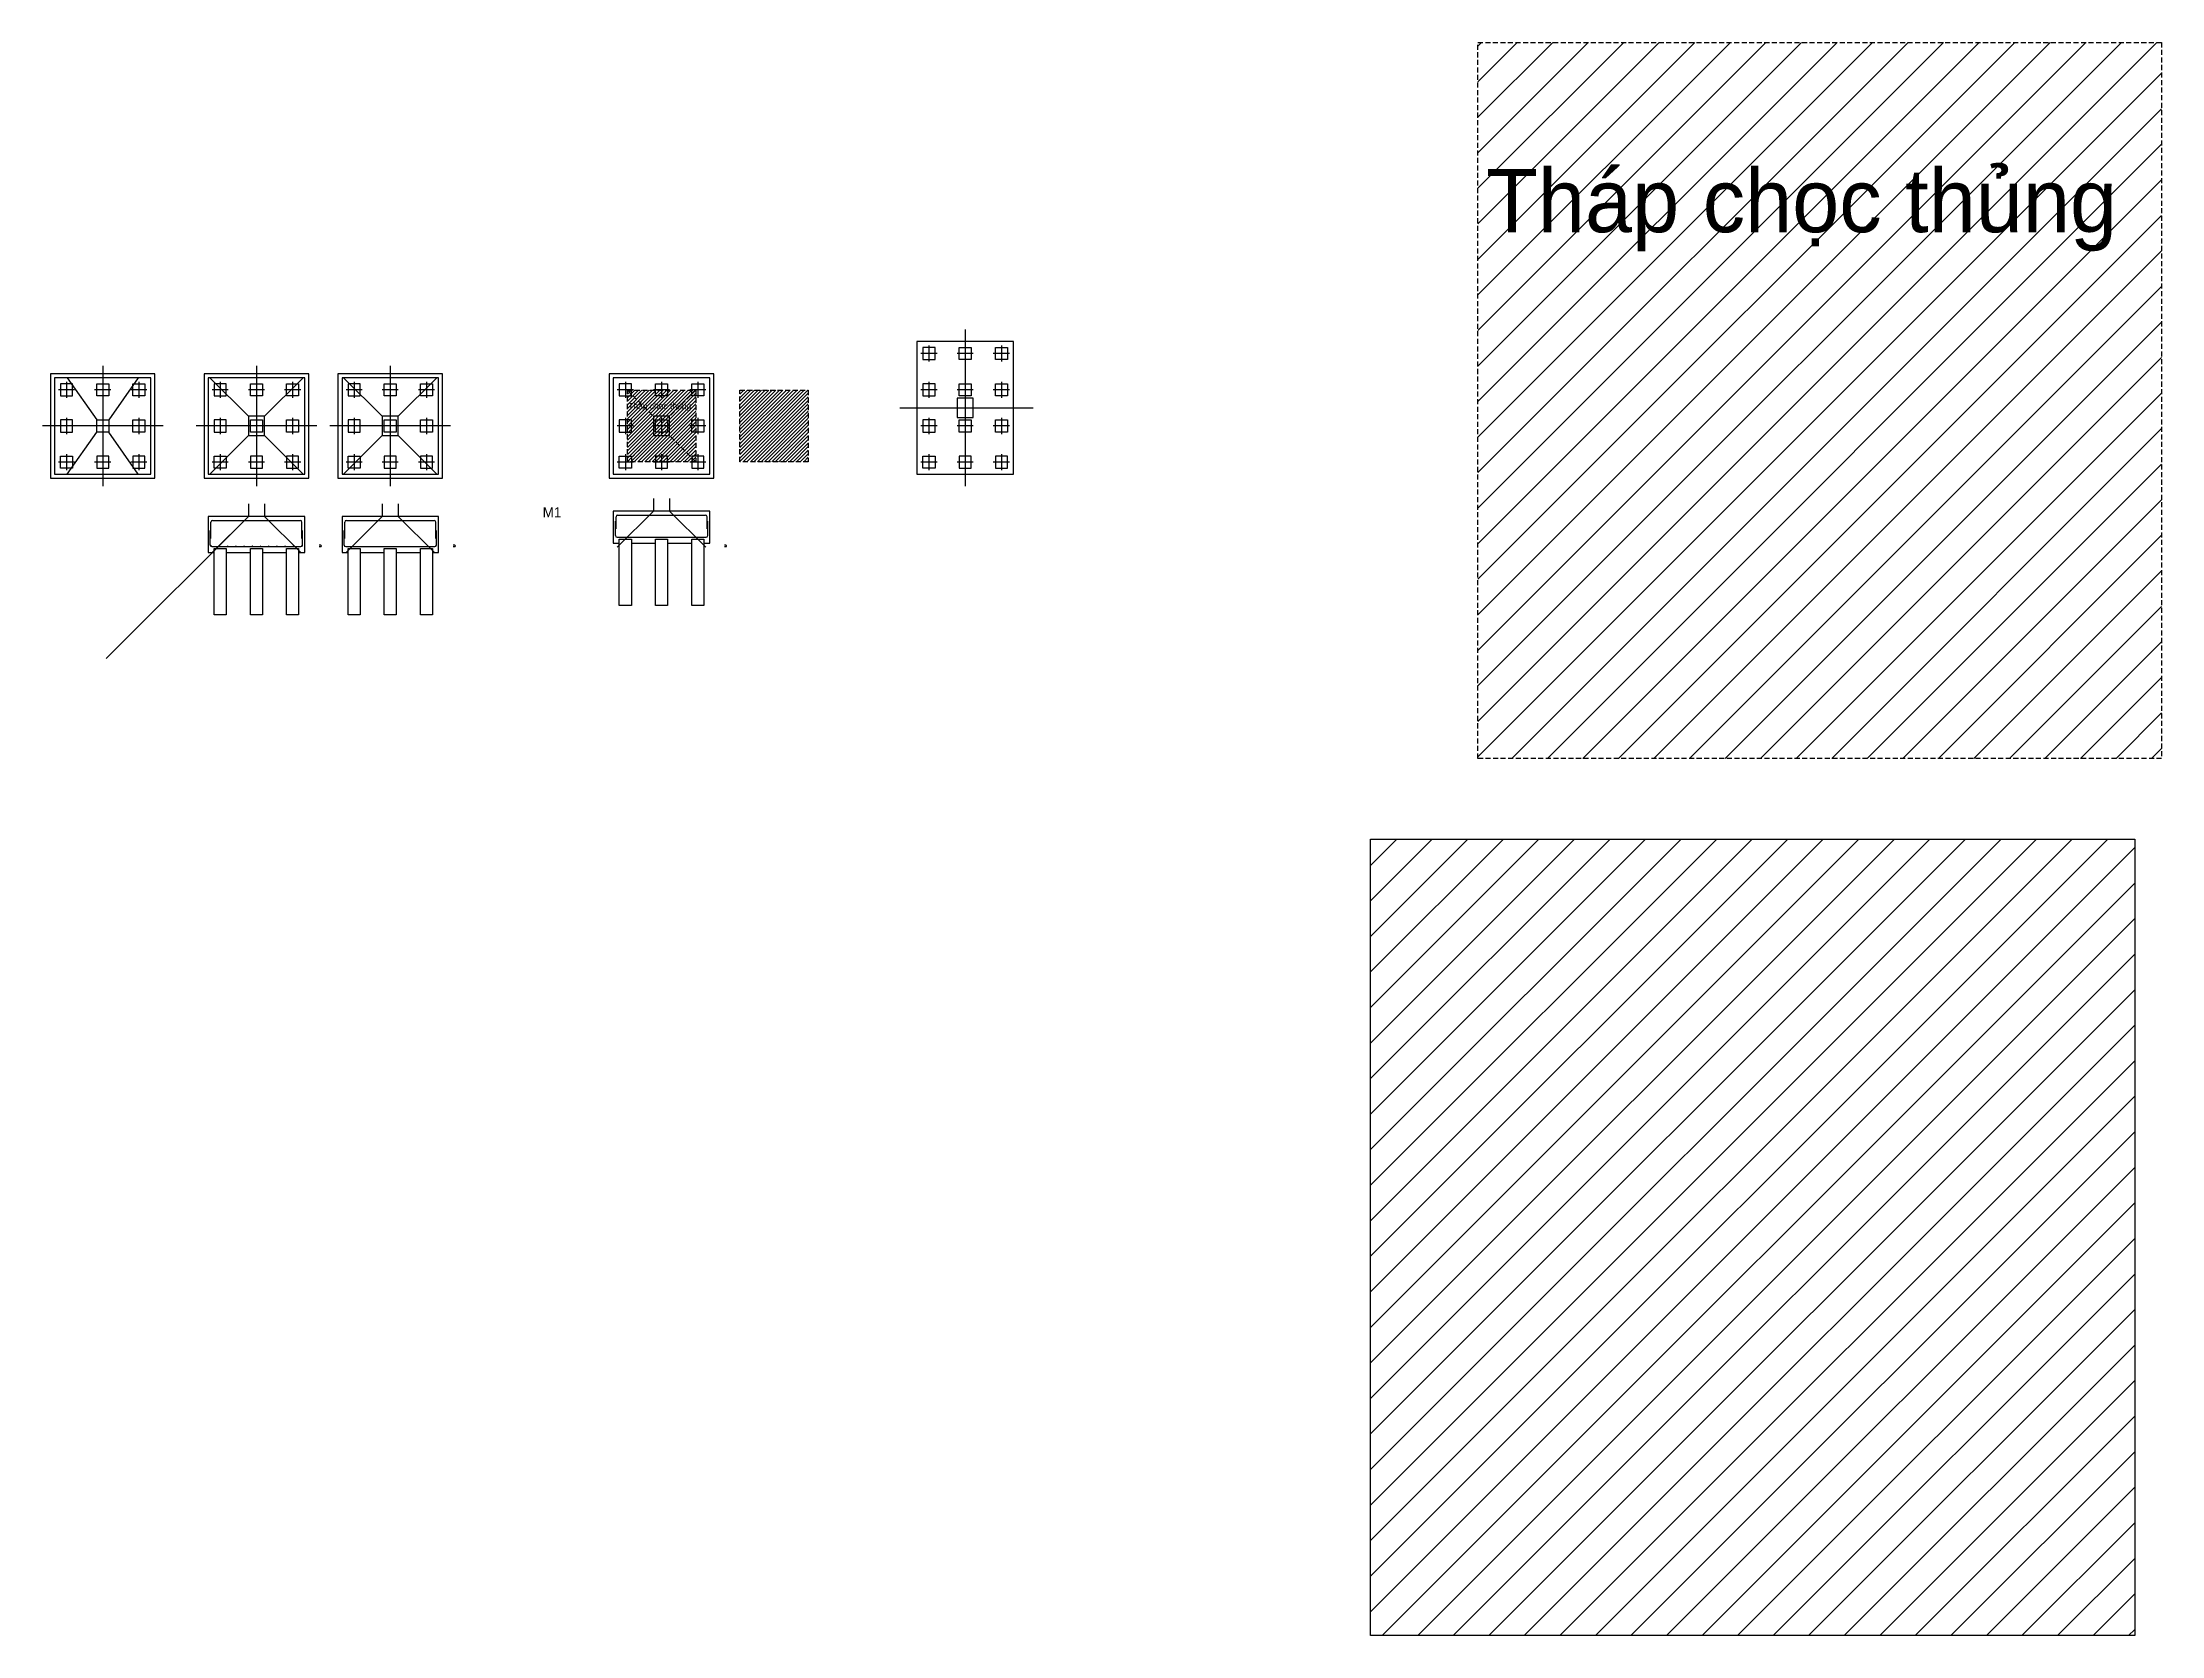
# Model space of a CAD drawing. Extents: x 394 to 18449, y -3793 to 677.
# Drawn here: x 6738 to 7265, y -1963 to -1566 of the extents above; entities that cross this region are included whole.
import ezdxf

# ---------------------------------------------------------------- set-up
doc = ezdxf.new("R2010")
doc.units = 0
doc.header["$MEASUREMENT"] = 0
doc.linetypes.add('CENTER2', pattern=[1.125, 0.75, -0.125, 0.125, -0.125])
doc.linetypes.add('HIDDEN', pattern=[0.375, 0.25, -0.125])
for name, color, linetype in [('DUT', 7, 'CENTER2'), ('TEXT', 7, 'CONTINUOUS'), ('THEP', 6, 'CONTINUOUS'), ('TUONG', 7, 'CONTINUOUS')]:
    doc.layers.add(name, color=color, linetype=linetype)
doc.styles.add('style1', font='VGOUDYN.TTF')

msp = doc.modelspace()

# ---------------------------------------------------------------- texts
at = {"layer": 'TEXT', "ltscale": 10, "style": 'style1'}
for s, height, p in [('Thaùp choïc thuûng', 15.75, (7096.584, -1613.547)), ('Thaùp choïc thuûng', 1.575, (6883.236, -1657.556)), ('M1', 2.5, (6861.973, -1684.457))]:
    msp.add_text(s, height=height, dxfattribs=at).set_placement(p)

# ---------------------------------------------------------------- hatches: boundary and pattern name
at = {"layer": 'TUONG'}
h = msp.add_hatch(dxfattribs=at)
h.set_pattern_fill('ANSI31', color=9, scale=50, style=0)
h.set_pattern_definition([(45, (-62015.671, 14962.015), (-4.4194174, 4.4194174), [])])
h.paths.add_polyline_path([(7264.551, -1566.336), (7094.507, -1566.336), (7094.507, -1744.435), (7264.551, -1744.435)])
h = msp.add_hatch(dxfattribs=at)
h.set_pattern_fill('ANSI31', color=9, scale=5, style=0)
h.set_pattern_definition([(45, (-27.989, 0), (-0.44194174, 0.44194174), [])])
h.paths.add_polyline_path([(6900.033, -1652.835), (6883.029, -1652.835), (6883.029, -1670.645), (6900.033, -1670.645)])
h = msp.add_hatch(dxfattribs=at)
h.set_pattern_fill('ANSI31', color=256, scale=5, style=0)
h.paths.add_polyline_path([(6928.022, -1652.835), (6911.018, -1652.835), (6911.018, -1670.645), (6928.022, -1670.645)])
h = msp.add_hatch(dxfattribs=at)
h.set_pattern_fill('ANSI31', color=9, scale=50, style=0)
h.paths.add_polyline_path([(7257.874, -1764.474), (7067.829, -1764.474), (7067.829, -1962.573), (7257.874, -1962.573)])

# ---------------------------------------------------------------- linework, layer by layer
at = {"layer": 'DUT', "linetype": 'HIDDEN', "ltscale": 5}
for p, q in [((6883.029, -1652.835), (6889.529, -1659.335)), ((6900.033, -1652.835), (6893.533, -1659.335)), ((6883.029, -1670.645), (6889.529, -1664.145)), ((6900.033, -1670.645), (6893.533, -1664.145))]:
    msp.add_line(p, q, dxfattribs=at)
for points in [[(7264.551, -1744.435), (7094.507, -1744.435), (7094.507, -1566.336), (7264.551, -1566.336)], [(6900.033, -1670.645), (6883.029, -1670.645), (6883.029, -1652.835), (6900.033, -1652.835)], [(6928.022, -1670.645), (6911.018, -1670.645), (6911.018, -1652.835), (6928.022, -1652.835)]]:
    msp.add_lwpolyline(points, close=True, dxfattribs=at)
at = {"layer": 'THEP', "ltscale": 10}
for p, q in [((6779.473, -1689.699), (6779.473, -1685.639)), ((6779.873, -1685.239), (6801.711, -1685.239)), ((6802.111, -1689.699), (6802.111, -1685.639)), ((6812.755, -1689.699), (6812.755, -1685.639)), ((6813.155, -1685.239), (6834.993, -1685.239)), ((6835.393, -1689.699), (6835.393, -1685.639)), ((6880.054, -1688.993), (6880.054, -1685.418)), ((6880.212, -1687.352), (6880.212, -1684.292)), ((6880.612, -1683.892), (6902.45, -1683.892)), ((6902.85, -1687.352), (6902.85, -1684.292)), ((6903.008, -1688.993), (6903.008, -1685.418)), ((6779.315, -1691.34), (6779.315, -1687.765)), ((6802.269, -1691.34), (6802.269, -1687.765)), ((6812.597, -1691.34), (6812.597, -1687.765)), ((6835.551, -1691.34), (6835.551, -1687.765)), ((6880.454, -1689.393), (6902.608, -1689.393)), ((6779.715, -1691.74), (6801.869, -1691.74)), ((6812.997, -1691.74), (6835.151, -1691.74))]:
    msp.add_line(p, q, dxfattribs=at)
at = {"layer": 'THEP', "ltscale": 10, "const_width": 0.135}
for points in [[(6779.545, -1691.573, 1), (6779.68, -1691.573, 1)], [(6781.541, -1691.573, 1), (6781.676, -1691.573, 1)], [(6783.581, -1691.573, 1), (6783.716, -1691.573, 1)], [(6785.621, -1691.573, 1), (6785.756, -1691.573, 1)], [(6787.661, -1691.573, 1), (6787.796, -1691.573, 1)], [(6789.701, -1691.573, 1), (6789.836, -1691.573, 1)], [(6791.741, -1691.573, 1), (6791.876, -1691.573, 1)], [(6793.781, -1691.573, 1), (6793.916, -1691.573, 1)], [(6795.821, -1691.573, 1), (6795.956, -1691.573, 1)], [(6797.861, -1691.573, 1), (6797.996, -1691.573, 1)], [(6799.901, -1691.573, 1), (6800.036, -1691.573, 1)], [(6801.897, -1691.573, 1), (6802.032, -1691.573, 1)]]:
    msp.add_lwpolyline(points, format="xyb", close=True, dxfattribs=at)
at = {"layer": 'THEP', "ltscale": 10}
for points in [[(6806.412, -1691.74), (6806.807, -1691.74, 1), (6806.807, -1691.412), (6806.416, -1691.412)], [(6839.694, -1691.74), (6840.089, -1691.74, 1), (6840.089, -1691.412), (6839.698, -1691.412)], [(6907.151, -1691.74), (6907.546, -1691.74, 1), (6907.546, -1691.412), (6907.155, -1691.412)]]:
    msp.add_lwpolyline(points, format="xyb", dxfattribs=at)
for centre, start, end in [((6779.873, -1685.639), 90, 180), ((6801.711, -1685.639), 0, 90), ((6813.155, -1685.639), 90, 180), ((6834.993, -1685.639), 0, 90), ((6880.612, -1684.292), 90, 180), ((6902.45, -1684.292), 0, 90), ((6779.715, -1691.34), 180, 270), ((6801.869, -1691.34), 270, 360), ((6812.997, -1691.34), 180, 270), ((6835.151, -1691.34), 270, 360), ((6880.454, -1688.993), 180, 270), ((6902.608, -1688.993), 270, 360)]:
    msp.add_arc(centre, 0.4, start, end, dxfattribs=at)
at = {"layer": 'TUONG'}
for p, q in [((6967.034, -1637.729), (6967.034, -1676.723)), ((6960.034, -1643.74), (6956.034, -1643.74)), ((6958.034, -1641.74), (6958.034, -1645.74)), ((6969.034, -1643.74), (6965.034, -1643.74)), ((6967.034, -1641.74), (6967.034, -1645.74)), ((6978.034, -1643.74), (6974.034, -1643.74)), ((6976.034, -1641.74), (6976.034, -1645.74)), ((6752.564, -1646.74), (6752.564, -1676.74)), ((6790.792, -1646.74), (6790.792, -1676.74)), ((6824.074, -1646.74), (6824.074, -1676.74)), ((6745.564, -1652.74), (6741.564, -1652.74)), ((6743.564, -1650.74), (6743.564, -1654.74)), ((6743.712, -1649.74), (6751.064, -1660.24)), ((6754.564, -1652.74), (6750.564, -1652.74)), ((6752.564, -1650.74), (6752.564, -1654.74)), ((6761.416, -1649.74), (6754.064, -1660.24)), ((6763.564, -1652.74), (6759.564, -1652.74)), ((6761.564, -1650.74), (6761.564, -1654.74)), ((6779.195, -1649.74), (6788.79, -1659.335)), ((6783.792, -1652.74), (6779.792, -1652.74)), ((6781.792, -1650.74), (6781.792, -1654.74)), ((6792.792, -1652.74), (6788.792, -1652.74)), ((6790.792, -1650.74), (6790.792, -1654.74)), ((6802.389, -1649.74), (6792.794, -1659.335)), ((6801.792, -1652.74), (6797.792, -1652.74)), ((6799.792, -1650.74), (6799.792, -1654.74)), ((6812.477, -1649.74), (6822.072, -1659.335)), ((6817.074, -1652.74), (6813.074, -1652.74)), ((6815.074, -1650.74), (6815.074, -1654.74)), ((6826.074, -1652.74), (6822.074, -1652.74)), ((6824.074, -1650.74), (6824.074, -1654.74)), ((6835.671, -1649.74), (6826.076, -1659.335)), ((6835.074, -1652.74), (6831.074, -1652.74)), ((6833.074, -1650.74), (6833.074, -1654.74)), ((6884.531, -1652.74), (6880.531, -1652.74)), ((6882.531, -1650.74), (6882.531, -1654.74)), ((6893.531, -1652.74), (6889.531, -1652.74)), ((6891.531, -1650.74), (6891.531, -1654.74)), ((6902.531, -1652.74), (6898.531, -1652.74)), ((6900.531, -1650.74), (6900.531, -1654.74)), ((6960.034, -1652.74), (6956.034, -1652.74)), ((6958.034, -1650.74), (6958.034, -1654.74)), ((6969.034, -1652.74), (6965.034, -1652.74)), ((6967.034, -1650.74), (6967.034, -1654.74)), ((6978.034, -1652.74), (6974.034, -1652.74)), ((6976.034, -1650.74), (6976.034, -1654.74)), ((6743.564, -1659.74), (6743.564, -1663.74)), ((6752.564, -1659.74), (6752.564, -1663.74)), ((6761.564, -1659.74), (6761.564, -1663.74)), ((6781.792, -1659.74), (6781.792, -1663.74)), ((6790.792, -1659.74), (6790.792, -1663.74)), ((6799.792, -1659.74), (6799.792, -1663.74)), ((6815.074, -1659.74), (6815.074, -1663.74)), ((6824.074, -1659.74), (6824.074, -1663.74)), ((6833.074, -1659.74), (6833.074, -1663.74)), ((6882.531, -1659.74), (6882.531, -1663.74)), ((6891.531, -1659.74), (6891.531, -1663.74)), ((6900.531, -1659.74), (6900.531, -1663.74)), ((6950.81, -1657.24), (6983.942, -1657.24)), ((6958.034, -1659.74), (6958.034, -1663.74)), ((6967.034, -1659.74), (6967.034, -1663.74)), ((6976.034, -1659.74), (6976.034, -1663.74)), ((6767.564, -1661.74), (6737.564, -1661.74)), ((6745.564, -1661.74), (6741.564, -1661.74)), ((6743.712, -1673.74), (6751.064, -1663.24)), ((6754.564, -1661.74), (6750.564, -1661.74)), ((6761.416, -1673.74), (6754.064, -1663.24)), ((6763.564, -1661.74), (6759.564, -1661.74)), ((6805.792, -1661.74), (6775.792, -1661.74)), ((6779.195, -1673.74), (6788.79, -1664.145)), ((6783.792, -1661.74), (6779.792, -1661.74)), ((6792.792, -1661.74), (6788.792, -1661.74)), ((6802.389, -1673.74), (6792.794, -1664.145)), ((6801.792, -1661.74), (6797.792, -1661.74)), ((6839.074, -1661.74), (6809.074, -1661.74)), ((6812.477, -1673.74), (6822.072, -1664.145)), ((6817.074, -1661.74), (6813.074, -1661.74)), ((6826.074, -1661.74), (6822.074, -1661.74)), ((6835.671, -1673.74), (6826.076, -1664.145)), ((6835.074, -1661.74), (6831.074, -1661.74)), ((6884.531, -1661.74), (6880.531, -1661.74)), ((6893.531, -1661.74), (6889.531, -1661.74)), ((6902.531, -1661.74), (6898.531, -1661.74)), ((6960.034, -1661.74), (6956.034, -1661.74)), ((6969.034, -1661.74), (6965.034, -1661.74)), ((6978.034, -1661.74), (6974.034, -1661.74)), ((6743.564, -1668.74), (6743.564, -1672.74)), ((6752.564, -1668.74), (6752.564, -1672.74)), ((6761.564, -1668.74), (6761.564, -1672.74)), ((6781.792, -1668.74), (6781.792, -1672.74)), ((6790.792, -1668.74), (6790.792, -1672.74)), ((6799.792, -1668.74), (6799.792, -1672.74)), ((6815.074, -1668.74), (6815.074, -1672.74)), ((6824.074, -1668.74), (6824.074, -1672.74)), ((6833.074, -1668.74), (6833.074, -1672.74)), ((6882.531, -1668.74), (6882.531, -1672.74)), ((6891.531, -1668.74), (6891.531, -1672.74)), ((6900.531, -1668.74), (6900.531, -1672.74)), ((6958.034, -1668.74), (6958.034, -1672.74)), ((6967.034, -1668.74), (6967.034, -1672.74)), ((6976.034, -1668.74), (6976.034, -1672.74)), ((6745.564, -1670.74), (6741.564, -1670.74)), ((6754.564, -1670.74), (6750.564, -1670.74)), ((6763.564, -1670.74), (6759.564, -1670.74)), ((6783.792, -1670.74), (6779.792, -1670.74)), ((6792.792, -1670.74), (6788.792, -1670.74)), ((6801.792, -1670.74), (6797.792, -1670.74)), ((6817.074, -1670.74), (6813.074, -1670.74)), ((6826.074, -1670.74), (6822.074, -1670.74)), ((6835.074, -1670.74), (6831.074, -1670.74)), ((6884.531, -1670.74), (6880.531, -1670.74)), ((6893.531, -1670.74), (6889.531, -1670.74)), ((6902.531, -1670.74), (6898.531, -1670.74)), ((6960.034, -1670.74), (6956.034, -1670.74)), ((6969.034, -1670.74), (6965.034, -1670.74)), ((6978.034, -1670.74), (6974.034, -1670.74)), ((6889.529, -1679.752), (6889.529, -1682.893)), ((6893.529, -1679.752), (6893.529, -1682.893)), ((6753.434, -1719.595), (6788.79, -1684.24)), ((6779.79, -1693.24), (6788.79, -1684.24)), ((6788.79, -1681.099), (6788.79, -1684.24)), ((6792.79, -1681.099), (6792.79, -1684.24)), ((6801.794, -1693.24), (6792.794, -1684.24)), ((6802.792, -1693.24), (6802.792, -1684.24)), ((6813.072, -1693.24), (6822.072, -1684.24)), ((6822.072, -1681.099), (6822.072, -1684.24)), ((6826.072, -1681.099), (6826.072, -1684.24)), ((6835.076, -1693.24), (6826.076, -1684.24)), ((6836.074, -1693.24), (6836.074, -1684.24)), ((6880.529, -1691.893), (6889.529, -1682.893)), ((6902.533, -1691.893), (6893.533, -1682.893)), ((6903.531, -1690.893), (6903.531, -1682.893))]:
    msp.add_line(p, q, dxfattribs=at)
for points in [[(6955.034, -1673.74), (6979.034, -1673.74), (6979.034, -1640.74), (6955.034, -1640.74)], [(6956.534, -1645.24), (6959.534, -1645.24), (6959.534, -1642.24), (6956.534, -1642.24)], [(6968.534, -1645.24), (6965.534, -1645.24), (6965.534, -1642.24), (6968.534, -1642.24)], [(6977.534, -1645.24), (6974.534, -1645.24), (6974.534, -1642.24), (6977.534, -1642.24)], [(6739.564, -1674.74), (6765.564, -1674.74), (6765.564, -1648.74), (6739.564, -1648.74)], [(6777.792, -1674.74), (6803.792, -1674.74), (6803.792, -1648.74), (6777.792, -1648.74)], [(6811.074, -1674.74), (6837.074, -1674.74), (6837.074, -1648.74), (6811.074, -1648.74)], [(6878.531, -1674.74), (6904.531, -1674.74), (6904.531, -1648.74), (6878.531, -1648.74)], [(6740.564, -1673.74), (6764.564, -1673.74), (6764.564, -1649.74), (6740.564, -1649.74)], [(6742.064, -1654.24), (6745.064, -1654.24), (6745.064, -1651.24), (6742.064, -1651.24)], [(6754.064, -1654.24), (6751.064, -1654.24), (6751.064, -1651.24), (6754.064, -1651.24)], [(6763.064, -1654.24), (6760.064, -1654.24), (6760.064, -1651.24), (6763.064, -1651.24)], [(6778.792, -1673.74), (6802.792, -1673.74), (6802.792, -1649.74), (6778.792, -1649.74)], [(6780.292, -1654.24), (6783.292, -1654.24), (6783.292, -1651.24), (6780.292, -1651.24)], [(6792.292, -1654.24), (6789.292, -1654.24), (6789.292, -1651.24), (6792.292, -1651.24)], [(6801.292, -1654.24), (6798.292, -1654.24), (6798.292, -1651.24), (6801.292, -1651.24)], [(6812.074, -1673.74), (6836.074, -1673.74), (6836.074, -1649.74), (6812.074, -1649.74)], [(6813.574, -1654.24), (6816.574, -1654.24), (6816.574, -1651.24), (6813.574, -1651.24)], [(6825.574, -1654.24), (6822.574, -1654.24), (6822.574, -1651.24), (6825.574, -1651.24)], [(6834.574, -1654.24), (6831.574, -1654.24), (6831.574, -1651.24), (6834.574, -1651.24)], [(6879.531, -1673.74), (6903.531, -1673.74), (6903.531, -1649.74), (6879.531, -1649.74)], [(6881.031, -1654.24), (6884.031, -1654.24), (6884.031, -1651.24), (6881.031, -1651.24)], [(6893.031, -1654.24), (6890.031, -1654.24), (6890.031, -1651.24), (6893.031, -1651.24)], [(6902.031, -1654.24), (6899.031, -1654.24), (6899.031, -1651.24), (6902.031, -1651.24)], [(6956.534, -1654.24), (6959.534, -1654.24), (6959.534, -1651.24), (6956.534, -1651.24)], [(6968.534, -1654.24), (6965.534, -1654.24), (6965.534, -1651.24), (6968.534, -1651.24)], [(6977.534, -1654.24), (6974.534, -1654.24), (6974.534, -1651.24), (6977.534, -1651.24)], [(6788.792, -1664.145), (6792.792, -1664.145), (6792.792, -1659.335), (6788.792, -1659.335)], [(6822.074, -1664.145), (6826.074, -1664.145), (6826.074, -1659.335), (6822.074, -1659.335)], [(6889.531, -1664.145), (6893.531, -1664.145), (6893.531, -1659.335), (6889.531, -1659.335)], [(6965.034, -1659.631), (6969.034, -1659.631), (6969.034, -1654.821), (6965.034, -1654.821)], [(6742.064, -1663.24), (6745.064, -1663.24), (6745.064, -1660.24), (6742.064, -1660.24)], [(6754.064, -1663.24), (6751.064, -1663.24), (6751.064, -1660.24), (6754.064, -1660.24)], [(6763.064, -1663.24), (6760.064, -1663.24), (6760.064, -1660.24), (6763.064, -1660.24)], [(6780.292, -1663.24), (6783.292, -1663.24), (6783.292, -1660.24), (6780.292, -1660.24)], [(6792.292, -1663.24), (6789.292, -1663.24), (6789.292, -1660.24), (6792.292, -1660.24)], [(6801.292, -1663.24), (6798.292, -1663.24), (6798.292, -1660.24), (6801.292, -1660.24)], [(6813.574, -1663.24), (6816.574, -1663.24), (6816.574, -1660.24), (6813.574, -1660.24)], [(6825.574, -1663.24), (6822.574, -1663.24), (6822.574, -1660.24), (6825.574, -1660.24)], [(6834.574, -1663.24), (6831.574, -1663.24), (6831.574, -1660.24), (6834.574, -1660.24)], [(6881.031, -1663.24), (6884.031, -1663.24), (6884.031, -1660.24), (6881.031, -1660.24)], [(6893.031, -1663.24), (6890.031, -1663.24), (6890.031, -1660.24), (6893.031, -1660.24)], [(6902.031, -1663.24), (6899.031, -1663.24), (6899.031, -1660.24), (6902.031, -1660.24)], [(6956.534, -1663.24), (6959.534, -1663.24), (6959.534, -1660.24), (6956.534, -1660.24)], [(6968.534, -1663.24), (6965.534, -1663.24), (6965.534, -1660.24), (6968.534, -1660.24)], [(6977.534, -1663.24), (6974.534, -1663.24), (6974.534, -1660.24), (6977.534, -1660.24)], [(6742.064, -1669.24), (6745.064, -1669.24), (6745.064, -1672.24), (6742.064, -1672.24)], [(6754.064, -1669.24), (6751.064, -1669.24), (6751.064, -1672.24), (6754.064, -1672.24)], [(6763.064, -1669.24), (6760.064, -1669.24), (6760.064, -1672.24), (6763.064, -1672.24)], [(6780.292, -1669.24), (6783.292, -1669.24), (6783.292, -1672.24), (6780.292, -1672.24)], [(6792.292, -1669.24), (6789.292, -1669.24), (6789.292, -1672.24), (6792.292, -1672.24)], [(6801.292, -1669.24), (6798.292, -1669.24), (6798.292, -1672.24), (6801.292, -1672.24)], [(6813.574, -1669.24), (6816.574, -1669.24), (6816.574, -1672.24), (6813.574, -1672.24)], [(6825.574, -1669.24), (6822.574, -1669.24), (6822.574, -1672.24), (6825.574, -1672.24)], [(6834.574, -1669.24), (6831.574, -1669.24), (6831.574, -1672.24), (6834.574, -1672.24)], [(6881.031, -1669.24), (6884.031, -1669.24), (6884.031, -1672.24), (6881.031, -1672.24)], [(6893.031, -1669.24), (6890.031, -1669.24), (6890.031, -1672.24), (6893.031, -1672.24)], [(6902.031, -1669.24), (6899.031, -1669.24), (6899.031, -1672.24), (6902.031, -1672.24)], [(6956.534, -1669.24), (6959.534, -1669.24), (6959.534, -1672.24), (6956.534, -1672.24)], [(6968.534, -1669.24), (6965.534, -1669.24), (6965.534, -1672.24), (6968.534, -1672.24)], [(6977.534, -1669.24), (6974.534, -1669.24), (6974.534, -1672.24), (6977.534, -1672.24)], [(6881.031, -1689.893), (6884.031, -1689.893), (6884.031, -1706.394), (6881.031, -1706.394)], [(6890.031, -1689.893), (6893.031, -1689.893), (6893.031, -1706.394), (6890.031, -1706.394)], [(6899.031, -1689.893), (6902.031, -1689.893), (6902.031, -1706.394), (6899.031, -1706.394)], [(6780.292, -1692.24), (6783.292, -1692.24), (6783.292, -1708.741), (6780.292, -1708.741)], [(6789.292, -1692.24), (6792.292, -1692.24), (6792.292, -1708.741), (6789.292, -1708.741)], [(6798.292, -1692.24), (6801.292, -1692.24), (6801.292, -1708.741), (6798.292, -1708.741)], [(6813.574, -1692.24), (6816.574, -1692.24), (6816.574, -1708.741), (6813.574, -1708.741)], [(6822.574, -1692.24), (6825.574, -1692.24), (6825.574, -1708.741), (6822.574, -1708.741)], [(6831.574, -1692.24), (6834.574, -1692.24), (6834.574, -1708.741), (6831.574, -1708.741)], [(7067.829, -1764.474), (7257.874, -1764.474), (7257.874, -1962.573), (7067.829, -1962.573)]]:
    msp.add_lwpolyline(points, close=True, dxfattribs=at)
for points in [[(6801.292, -1693.24), (6802.792, -1693.24), (6802.792, -1684.24), (6778.792, -1684.24), (6778.792, -1693.24), (6780.292, -1693.24)], [(6834.574, -1693.24), (6836.074, -1693.24), (6836.074, -1684.24), (6812.074, -1684.24), (6812.074, -1693.24), (6813.574, -1693.24)], [(6902.031, -1690.893), (6903.531, -1690.893), (6903.531, -1682.893), (6879.531, -1682.893), (6879.531, -1690.893), (6881.031, -1690.893)], [(6884.031, -1690.893), (6890.031, -1690.893)], [(6893.031, -1690.893), (6899.031, -1690.893)], [(6783.292, -1693.24), (6789.292, -1693.24)], [(6792.292, -1693.24), (6798.292, -1693.24)], [(6816.574, -1693.24), (6822.574, -1693.24)], [(6825.574, -1693.24), (6831.574, -1693.24)]]:
    msp.add_lwpolyline(points, dxfattribs=at)

msp.set_redraw_order([(e.dxf.handle, doc.entitydb.next_handle()) for e in msp.query("TEXT MTEXT ATTDEF DIMENSION ARC_DIMENSION")])  # texts and dimensions are drawn at this point

doc.saveas('drawing.dxf')
